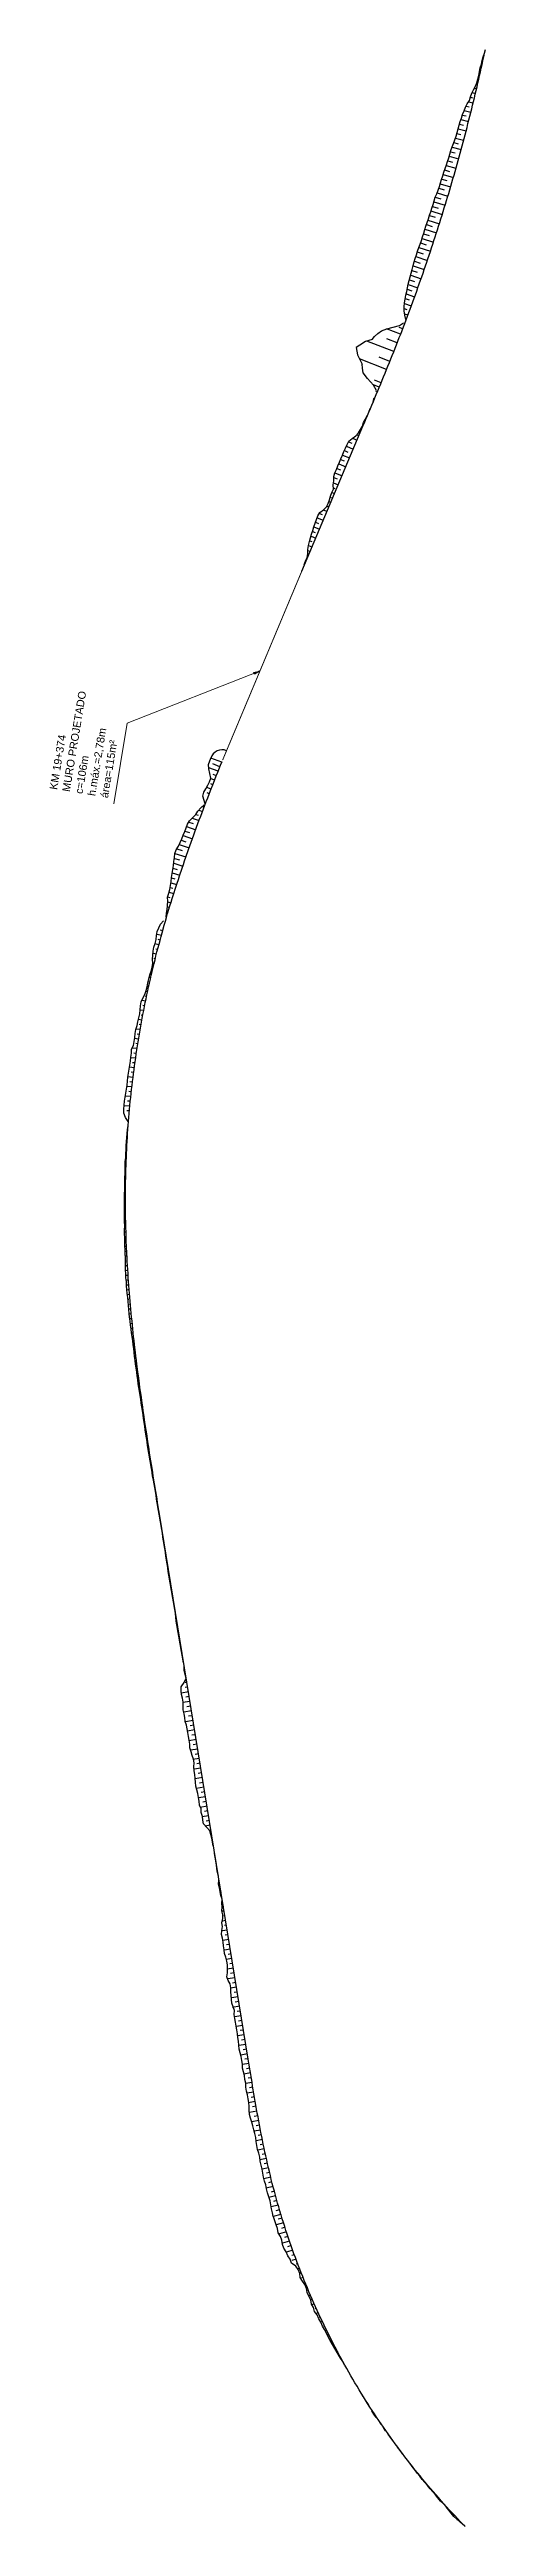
# Model space of a CAD drawing. Header units: metres. Extents: x 288738 to 324331, y 7399322 to 7465117.
# Drawn here: x 320948 to 321173, y 7406352 to 7407635 of the extents above; entities that cross this region are included whole.
import ezdxf

# ---------------------------------------------------------------- set-up
doc = ezdxf.new("R2010")
doc.units = ezdxf.units.M
doc.header["$LTSCALE"] = 10
for name, color, linetype in [('F-HZ-ATERRO-TALUDE', 110, 'Continuous'), ('F-HZ-MUROS', 210, 'Continuous'), ('F-HZ-PIANO-CORTE', 10, 'Continuous'), ('F-HZ-TALUDE', 2, 'Continuous')]:
    doc.layers.add(name, color=color, linetype=linetype)
doc.layers.add('U-HZ-TEXTO-MUROS', color=2, linetype='Continuous', lineweight=0)
doc.styles.add('ARIAL', font='arial.ttf')
doc.styles.add('DIM', font='arial.ttf', dxfattribs={"width": 0.8})
doc.dimstyles.new('U-1_2000', dxfattribs={"dimscale": 2, "dimtxt": 1.5, "dimasz": 0.75, "dimexe": 0.75, "dimexo": 0.75, "dimgap": 0.25, "dimtad": 1, "dimzin": 4, "dimtxsty": 'DIM', "dimblk": 'ARCHTICK', "dimcen": 0.7, "dimdle": 0.75, "dimclrd": 256, "dimclre": 256, "dimclrt": 256, "dimaunit": 1, "dimadec": 3, "dimazin": 2, "dimtfac": 1, "dimtofl": 0, "dimtmove": 0, "dimatfit": 3, "dimldrblk": 'CLOSEDBLANK', "dimfxl": 0, "dimtolj": 1, "dimtzin": 0, "dimlwd": -1, "dimlwe": -1, "dimarcsym": 0})

msp = doc.modelspace()

# ---------------------------------------------------------------- texts
at = {"layer": 'U-HZ-TEXTO-MUROS', "linetype": 'Continuous', "lineweight": -3, "insert": (320978.011, 7407246.844), "char_height": 4, "width": 66.2328, "attachment_point": 7, "rotation": 80.702338, "style": 'ARIAL'}
msp.add_mtext('KM 19+374\\PMURO PROJETADO\\Pc=106m\\Ph.máx.=2,78m\\Párea=115m²', dxfattribs=at)

# ---------------------------------------------------------------- blocks, each defined once
blk = doc.blocks.new('_ArchTick')
at = {"color": 0, "linetype": 'ByBlock', "const_width": 0.15}
blk.add_lwpolyline([(-0.5, -0.5), (0.5, 0.5)], dxfattribs=at)

# ---------------------------------------------------------------- linework, layer by layer
at = {"layer": 'F-HZ-ATERRO-TALUDE', "linetype": 'Continuous', "lineweight": -3}
for p, q in [((321173.08, 7407634.315), (321172.983, 7407634.336)), ((321129.346, 7407487.365), (321122.071, 7407490.127)), ((321130.389, 7407490.091), (321128.516, 7407490.797)), ((321122.093, 7407469.093), (321108.086, 7407474.614)), ((321125.827, 7407478.37), (321111.905, 7407483.758)), ((321123.783, 7407473.264), (321118.195, 7407475.449)), ((321127.598, 7407482.863), (321122.187, 7407484.937)), ((321119.243, 7407462.156), (321115.844, 7407463.512)), ((321118.288, 7407459.845), (321115.237, 7407461.067)), ((321117.327, 7407457.538), (321116.553, 7407457.849)), ((321034.932, 7407260.971), (321030.18, 7407262.801)), ((321033.088, 7407256.323), (321030.951, 7407257.135)), ((321036.792, 7407265.612), (321031.206, 7407267.792)), ((321035.861, 7407263.292), (321032.132, 7407264.738)), ((321034.01, 7407258.647), (321032.338, 7407259.287)), ((321031.262, 7407251.669), (321029.027, 7407252.505)), ((321030.358, 7407249.338), (321029.178, 7407249.776)), ((321032.175, 7407253.996), (321031.084, 7407254.407)), ((321003.027, 7407166.245), (321001.287, 7407166.634)), ((321004.288, 7407171.083), (321002.198, 7407171.572)), ((321003.649, 7407168.666), (321002.648, 7407168.895)), ((321005.591, 7407175.91), (321003.329, 7407176.463)), ((321004.933, 7407173.498), (321003.878, 7407173.75)), ((321006.256, 7407178.32), (321005.024, 7407178.627)), ((321000.065, 7407154.101), (320999.688, 7407154.176)), ((321000.637, 7407156.535), (320999.976, 7407156.669)), ((321001.808, 7407161.395), (321000.854, 7407161.599)), ((321001.21, 7407158.968), (321000.93, 7407159.026)), ((321002.409, 7407163.822), (321001.694, 7407163.979)), ((320997.416, 7407141.885), (320995.699, 7407142.183)), ((320997.917, 7407144.334), (320997.212, 7407144.46)), ((320998.442, 7407146.779), (320997.356, 7407146.978)), ((320998.966, 7407149.223), (320998.584, 7407149.295)), ((320999.515, 7407151.662), (320998.758, 7407151.809)), ((320995.506, 7407132.069), (320993.694, 7407132.348)), ((320995.056, 7407129.61), (320994.099, 7407129.753)), ((320996.437, 7407136.982), (320994.511, 7407137.297)), ((320995.962, 7407134.528), (320995.079, 7407134.668)), ((320996.916, 7407139.436), (320995.903, 7407139.606)), ((320993, 7407117.281), (320990.74, 7407117.562)), ((320993.788, 7407122.218), (320991.611, 7407122.51)), ((320993.387, 7407119.751), (320992.312, 7407119.89)), ((320994.623, 7407127.148), (320992.594, 7407127.44)), ((320994.198, 7407124.685), (320993.122, 7407124.834)), ((320990.928, 7407102.425), (320988.272, 7407102.678)), ((320991.571, 7407107.384), (320989.119, 7407107.641)), ((320992.262, 7407112.336), (320989.826, 7407112.615)), ((320991.245, 7407104.905), (320989.951, 7407105.034)), ((320991.911, 7407109.86), (320990.707, 7407109.993)), ((320992.622, 7407114.81), (320991.386, 7407114.957)), ((320989.787, 7407092.491), (320986.953, 7407092.705)), ((320990.333, 7407097.461), (320987.749, 7407097.681)), ((320989.537, 7407090.003), (320988.074, 7407090.107)), ((320990.058, 7407094.976), (320988.701, 7407095.085)), ((320990.627, 7407099.943), (320989.33, 7407100.06)), ((320989.289, 7407087.516), (320986.297, 7407087.713)), ((320989.064, 7407085.026), (320987.623, 7407085.114)), ((321019.564, 7406784.132), (321016.045, 7406783.542)), ((321017.959, 7406794.002), (321017.641, 7406793.949)), ((321018.761, 7406789.067), (321017.801, 7406788.906)), ((321019.163, 7406786.599), (321017.835, 7406786.377)), ((321019.966, 7406781.664), (321018.216, 7406781.371)), ((321018.36, 7406791.534), (321018.26, 7406791.518)), ((321020.367, 7406779.197), (321016.74, 7406778.589)), ((321021.17, 7406774.262), (321017.132, 7406773.585)), ((321021.973, 7406769.326), (321018.077, 7406768.673)), ((321020.768, 7406776.729), (321018.812, 7406776.401)), ((321021.571, 7406771.794), (321019.576, 7406771.459)), ((321022.775, 7406764.391), (321019.114, 7406763.777)), ((321023.578, 7406759.456), (321019.898, 7406758.839)), ((321022.374, 7406766.859), (321020.501, 7406766.545)), ((321023.177, 7406761.924), (321021.354, 7406761.618)), ((321023.98, 7406756.989), (321022.095, 7406756.673)), ((321024.381, 7406754.521), (321020.691, 7406753.902)), ((321025.184, 7406749.586), (321021.852, 7406749.027)), ((321025.987, 7406744.651), (321022.487, 7406744.064)), ((321024.782, 7406752.053), (321023.065, 7406751.766)), ((321025.585, 7406747.118), (321023.888, 7406746.834)), ((321026.789, 7406739.716), (321022.993, 7406739.079)), ((321027.592, 7406734.78), (321023.701, 7406734.128)), ((321026.388, 7406742.183), (321024.562, 7406741.877)), ((321027.191, 7406737.248), (321025.225, 7406736.919)), ((321027.994, 7406732.313), (321026.16, 7406732.006)), ((321028.395, 7406729.845), (321024.797, 7406729.242)), ((321029.198, 7406724.91), (321025.57, 7406724.302)), ((321030.001, 7406719.975), (321026.751, 7406719.43)), ((321028.796, 7406727.378), (321026.95, 7406727.068)), ((321029.599, 7406722.443), (321027.904, 7406722.158)), ((321030.402, 7406717.508), (321028.798, 7406717.239)), ((321030.803, 7406715.04), (321028.274, 7406714.616)), ((321031.205, 7406712.572), (321030.62, 7406712.474)), ((321031.606, 7406710.105), (321031.214, 7406710.039)), ((321032.008, 7406707.637), (321031.891, 7406707.618)), ((321033.052, 7406700.928), (321033.075, 7406700.932)), ((321033.478, 7406698.464), (321033.499, 7406698.468)), ((321033.861, 7406695.994), (321033.881, 7406695.997)), ((321034.218, 7406693.519), (321034.302, 7406693.533)), ((321034.53, 7406691.036), (321034.617, 7406691.051)), ((321035.62, 7406685.429), (321035.443, 7406685.4)), ((321036.022, 7406682.962), (321035.86, 7406682.934)), ((321036.423, 7406680.494), (321036.101, 7406680.44)), ((321036.824, 7406678.026), (321036.744, 7406678.013)), ((321037.226, 7406675.559), (321036.981, 7406675.518)), ((321038.029, 7406670.624), (321037.141, 7406670.475)), ((321037.627, 7406673.091), (321037.333, 7406673.042)), ((321038.43, 7406668.156), (321037.859, 7406668.06)), ((321039.634, 7406660.754), (321037.14, 7406660.335)), ((321038.831, 7406665.689), (321037.307, 7406665.433)), ((321040.437, 7406655.818), (321037.34, 7406655.299)), ((321039.233, 7406663.221), (321038.213, 7406663.05)), ((321040.036, 7406658.286), (321038.593, 7406658.044)), ((321040.838, 7406653.351), (321039.278, 7406653.089)), ((321041.24, 7406650.883), (321038.154, 7406650.366)), ((321042.043, 7406645.948), (321039.105, 7406645.456)), ((321042.845, 7406641.013), (321039.652, 7406640.478)), ((321041.641, 7406648.416), (321040.147, 7406648.165)), ((321042.444, 7406643.481), (321040.975, 7406643.234)), ((321043.648, 7406636.078), (321039.893, 7406635.448)), ((321044.451, 7406631.143), (321041.35, 7406630.623)), ((321043.247, 7406638.545), (321041.386, 7406638.234)), ((321044.05, 7406633.61), (321042.419, 7406633.337)), ((321044.852, 7406628.675), (321043.203, 7406628.399)), ((321045.254, 7406626.208), (321041.763, 7406625.622)), ((321046.057, 7406621.272), (321042.376, 7406620.655)), ((321046.859, 7406616.337), (321043.453, 7406615.766)), ((321045.655, 7406623.74), (321043.816, 7406623.432)), ((321046.458, 7406618.805), (321044.715, 7406618.513)), ((321047.662, 7406611.402), (321044.21, 7406610.823)), ((321048.465, 7406606.467), (321045.017, 7406605.889)), ((321047.261, 7406613.87), (321045.536, 7406613.581)), ((321048.064, 7406608.935), (321046.359, 7406608.649)), ((321048.866, 7406604), (321047.08, 7406603.7)), ((321049.268, 7406601.532), (321045.651, 7406600.926)), ((321050.071, 7406596.597), (321046.591, 7406596.014)), ((321050.873, 7406591.662), (321047.49, 7406591.094)), ((321049.669, 7406599.064), (321047.883, 7406598.765)), ((321050.472, 7406594.129), (321048.807, 7406593.85)), ((321051.276, 7406589.194), (321049.556, 7406588.906)), ((321051.679, 7406586.727), (321048.26, 7406586.153)), ((321052.492, 7406581.794), (321049.152, 7406581.228)), ((321053.318, 7406576.862), (321049.836, 7406576.266)), ((321052.085, 7406584.26), (321050.418, 7406583.979)), ((321052.903, 7406579.328), (321051.179, 7406579.034)), ((321054.161, 7406571.934), (321050.66, 7406571.324)), ((321055.027, 7406567.009), (321051.151, 7406566.32)), ((321053.737, 7406574.398), (321052.026, 7406574.102)), ((321054.592, 7406569.471), (321052.711, 7406569.14)), ((321055.471, 7406564.549), (321053.588, 7406564.21)), ((321055.921, 7406562.09), (321052.299, 7406561.429)), ((321056.849, 7406557.177), (321053.587, 7406556.565)), ((321057.814, 7406552.271), (321054.575, 7406551.643)), ((321056.382, 7406559.633), (321054.675, 7406559.317)), ((321057.328, 7406554.723), (321055.71, 7406554.415)), ((321058.822, 7406547.374), (321055.433, 7406546.694)), ((321059.879, 7406542.487), (321056.491, 7406541.781)), ((321058.316, 7406549.822), (321056.655, 7406549.494)), ((321059.349, 7406544.93), (321057.653, 7406544.583)), ((321060.433, 7406540.049), (321058.778, 7406539.697)), ((321060.988, 7406537.611), (321057.75, 7406536.909)), ((321062.156, 7406532.75), (321058.595, 7406531.944)), ((321063.387, 7406527.904), (321059.851, 7406527.068)), ((321061.572, 7406535.18), (321059.872, 7406534.804)), ((321062.771, 7406530.326), (321060.993, 7406529.916)), ((321064.031, 7406525.488), (321062.285, 7406525.066)), ((321064.68, 7406523.073), (321061.238, 7406522.223)), ((321066.033, 7406518.26), (321062.4, 7406517.32)), ((321067.441, 7406513.463), (321063.479, 7406512.388)), ((321065.352, 7406520.666), (321063.595, 7406520.221)), ((321066.732, 7406515.86), (321064.838, 7406515.358)), ((321068.761, 7406509.186), (321064.904, 7406508.095)), ((321068.016, 7406511.573), (321066.06, 7406511.032)), ((321070.293, 7406504.427), (321066.68, 7406503.356)), ((321069.516, 7406506.803), (321067.629, 7406506.256)), ((321071.88, 7406499.685), (321068.273, 7406498.567)), ((321071.071, 7406502.051), (321069.338, 7406501.525)), ((321073.528, 7406494.965), (321070.239, 7406493.901)), ((321072.689, 7406497.32), (321070.815, 7406496.726)), ((321074.368, 7406492.61), (321072.976, 7406492.15)), ((321075.234, 7406490.265), (321073.064, 7406489.533)), ((321076.107, 7406487.922), (321075.34, 7406487.658)), ((321077, 7406485.587), (321075.793, 7406485.164)), ((321077.904, 7406483.256), (321077.392, 7406483.073)), ((321078.825, 7406480.932), (321078.005, 7406480.633)), ((321079.76, 7406478.614), (321079.458, 7406478.501)), ((321080.708, 7406476.301), (321080.108, 7406476.073)), ((321081.674, 7406473.995), (321081.243, 7406473.828)), ((321082.65, 7406471.693), (321081.576, 7406471.271)), ((321083.647, 7406469.4), (321083.056, 7406469.164)), ((321084.65, 7406467.11), (321083.397, 7406466.599)), ((321085.677, 7406464.831), (321085.077, 7406464.582)), ((321086.707, 7406462.553), (321085.569, 7406462.072)), ((321087.764, 7406460.288), (321087.267, 7406460.074)), ((321088.822, 7406458.023), (321087.969, 7406457.65)), ((321089.909, 7406455.772), (321089.505, 7406455.592)), ((321090.997, 7406453.521), (321090.229, 7406453.173)), ((321092.111, 7406451.283), (321091.758, 7406451.12)), ((321093.229, 7406449.046), (321092.59, 7406448.748)), ((321094.369, 7406446.822), (321094.155, 7406446.72)), ((321095.517, 7406444.601), (321095.346, 7406444.518)), ((321096.683, 7406442.39), (321096.62, 7406442.359)), ((321097.861, 7406440.184), (321097.656, 7406440.082)), ((321099.053, 7406437.987), (321098.947, 7406437.933)), ((321100.26, 7406435.797), (321100.107, 7406435.719)), ((321106.147, 7406425.481), (321106.174, 7406425.497)), ((321106.494, 7406424.963), (321106.491, 7406424.962)), ((321107.787, 7406422.824), (321107.775, 7406422.817))]:
    msp.add_line(p, q, dxfattribs=at)
at = {"layer": 'F-HZ-MUROS', "lineweight": -3, "const_width": 0.5}
msp.add_lwpolyline([(321037.236, 7407266.715), (321078.183, 7407364.559)], dxfattribs=at)
at = {"layer": 'F-HZ-PIANO-CORTE'}
for p, q in [((321171.572, 7407629.157), (321171.758, 7407629.115)), ((321172.243, 7407631.568), (321172.478, 7407631.516)), ((321168.531, 7407617.037), (321169.187, 7407616.882)), ((321169.313, 7407619.42), (321169.532, 7407619.368)), ((321169.895, 7407621.85), (321170.309, 7407621.754)), ((321170.358, 7407624.307), (321170.609, 7407624.25)), ((321170.958, 7407626.734), (321171.406, 7407626.632)), ((321162.195, 7407603.179), (321165.672, 7407602.299)), ((321163.193, 7407605.497), (321164.733, 7407605.112)), ((321164.467, 7407607.749), (321166.868, 7407607.154)), ((321165.473, 7407610.07), (321166.465, 7407609.827)), ((321166.267, 7407612.445), (321168.04, 7407612.015)), ((321167.492, 7407614.717), (321168.054, 7407614.582)), ((321158.427, 7407591.295), (321160.499, 7407590.743)), ((321159.161, 7407593.676), (321163.204, 7407592.609)), ((321159.808, 7407596.079), (321161.819, 7407595.554)), ((321160.508, 7407598.47), (321164.45, 7407597.451)), ((321161.248, 7407600.85), (321163.156, 7407600.362)), ((321153.734, 7407577.103), (321156.19, 7407576.408)), ((321154.493, 7407579.473), (321159.315, 7407578.122)), ((321155.167, 7407581.867), (321157.573, 7407581.2)), ((321155.977, 7407584.224), (321160.636, 7407582.944)), ((321156.838, 7407586.568), (321159.062, 7407585.963)), ((321157.645, 7407588.928), (321161.932, 7407587.773)), ((321149.831, 7407565.291), (321155.205, 7407563.696)), ((321150.579, 7407567.662), (321153.242, 7407566.879)), ((321151.324, 7407570.034), (321156.599, 7407568.498)), ((321152.078, 7407572.404), (321154.683, 7407571.653)), ((321152.901, 7407574.754), (321157.97, 7407573.306)), ((321145.788, 7407553.533), (321148.699, 7407552.628)), ((321146.547, 7407555.898), (321152.341, 7407554.115)), ((321147.224, 7407558.29), (321150.145, 7407557.398)), ((321148.288, 7407560.563), (321153.785, 7407558.902)), ((321149.101, 7407562.914), (321151.8, 7407562.106)), ((321141.209, 7407539.347), (321144.152, 7407538.383)), ((321141.939, 7407541.721), (321147.862, 7407539.799)), ((321142.64, 7407544.106), (321145.632, 7407543.143)), ((321143.432, 7407546.46), (321149.379, 7407544.564)), ((321144.255, 7407548.806), (321147.192, 7407547.877)), ((321145.018, 7407551.17), (321150.872, 7407549.335)), ((321137.171, 7407527.599), (321143.163, 7407525.555)), ((321137.973, 7407529.951), (321140.967, 7407528.937)), ((321138.818, 7407532.288), (321144.754, 7407530.295)), ((321139.665, 7407534.624), (321142.602, 7407533.646)), ((321140.461, 7407536.977), (321146.32, 7407535.043)), ((321133.284, 7407513.153), (321138.246, 7407511.384)), ((321133.88, 7407515.582), (321136.48, 7407514.661)), ((321134.533, 7407517.99), (321139.909, 7407516.099)), ((321135.188, 7407520.395), (321137.96, 7407519.427)), ((321135.767, 7407522.826), (321141.548, 7407520.822)), ((321136.423, 7407525.229), (321139.391, 7407524.208)), ((321131.167, 7407500.67), (321132.574, 7407500.152)), ((321131.293, 7407503.28), (321134.846, 7407501.979)), ((321131.665, 7407505.797), (321133.685, 7407505.062)), ((321132.212, 7407508.248), (321136.558, 7407506.677)), ((321132.74, 7407510.704), (321135.072, 7407509.867)), ((321131.351, 7407497.942), (321133.111, 7407497.29)), ((321131.912, 7407495.069), (321132.073, 7407495.009)), ((321108.164, 7407437.272), (321108.719, 7407437.042)), ((321109.431, 7407439.453), (321109.56, 7407439.399)), ((321110.28, 7407441.806), (321110.661, 7407441.65)), ((321111.483, 7407444.014), (321111.557, 7407443.984)), ((321099.23, 7407424.754), (321102.896, 7407423.219)), ((321100.246, 7407427.036), (321102.056, 7407426.279)), ((321101.275, 7407429.312), (321104.837, 7407427.827)), ((321102.421, 7407431.54), (321104.114, 7407430.835)), ((321104.446, 7407433.403), (321106.778, 7407432.434)), ((321106.664, 7407435.187), (321107.207, 7407434.963)), ((321094.627, 7407410.429), (321097.072, 7407409.396)), ((321094.802, 7407413.067), (321096.422, 7407412.383)), ((321095.348, 7407415.548), (321099.013, 7407414.003)), ((321096.348, 7407417.837), (321098.166, 7407417.072)), ((321097.296, 7407420.148), (321100.954, 7407418.611)), ((321098.218, 7407422.47), (321100.071, 7407421.693)), ((321091.193, 7407398.312), (321091.706, 7407398.094)), ((321092.177, 7407400.609), (321093.189, 7407400.18)), ((321092.918, 7407403.01), (321093.539, 7407402.747)), ((321093.795, 7407405.353), (321095.13, 7407404.788)), ((321094.573, 7407407.738), (321095.337, 7407407.415)), ((321083.707, 7407385.196), (321085.051, 7407384.625)), ((321084.482, 7407387.583), (321087.365, 7407386.357)), ((321085.301, 7407389.951), (321086.818, 7407389.306)), ((321086.19, 7407392.29), (321089.306, 7407390.965)), ((321087.338, 7407394.518), (321088.807, 7407393.893)), ((321089.483, 7407396.322), (321091.248, 7407395.572)), ((321081.216, 7407372.672), (321081.541, 7407372.534)), ((321081.408, 7407375.307), (321081.96, 7407375.072)), ((321081.599, 7407377.943), (321083.483, 7407377.141)), ((321082.283, 7407380.368), (321083.368, 7407379.907)), ((321082.99, 7407382.784), (321085.424, 7407381.749)), ((321080.394, 7407370.305), (321080.482, 7407370.267)), ((321018.655, 7407232.315), (321023.325, 7407230.706)), ((321019.698, 7407234.616), (321021.943, 7407233.834)), ((321021.558, 7407236.627), (321025.055, 7407235.397)), ((321023.449, 7407238.62), (321024.69, 7407238.179)), ((321024.872, 7407240.774), (321026.811, 7407240.079)), ((321026.846, 7407242.724), (321027.271, 7407242.57)), ((321012.616, 7407218.402), (321018.288, 7407216.577)), ((321013.541, 7407220.752), (321016.327, 7407219.845)), ((321014.8, 7407222.991), (321019.941, 7407221.296)), ((321015.84, 7407225.299), (321018.309, 7407224.475)), ((321016.826, 7407227.622), (321021.618, 7407226.007)), ((321017.782, 7407229.955), (321020.126, 7407229.156)), ((321010.873, 7407205.762), (321012.586, 7407205.246)), ((321011.192, 7407208.292), (321015.078, 7407207.106)), ((321011.573, 7407210.807), (321013.723, 7407210.142)), ((321011.951, 7407213.326), (321016.67, 7407211.846)), ((321012.325, 7407215.849), (321014.901, 7407215.031)), ((321008.735, 7407195.919), (321009.995, 7407195.562)), ((321008.835, 7407193.285), (321010.515, 7407192.818)), ((321009.519, 7407198.306), (321012, 7407197.592)), ((321010.151, 7407200.736), (321011.455, 7407200.355)), ((321010.536, 7407203.24), (321013.524, 7407202.354)), ((321008.033, 7407185.721), (321008.194, 7407185.678)), ((321008.436, 7407188.202), (321009.066, 7407188.032)), ((321008.758, 7407190.708), (321009.272, 7407190.567)), ((320988.345, 7407077.461), (320988.389, 7407077.459)), ((320987.315, 7407064.989), (320987.646, 7407064.982)), ((320987.389, 7407067.489), (320987.585, 7407067.484)), ((320987.663, 7407069.982), (320987.925, 7407069.974)), ((320987.863, 7407072.477), (320987.972, 7407072.473)), ((320988.028, 7407074.973), (320988.251, 7407074.963)), ((320986.82, 7407052.491), (320986.992, 7407052.491)), ((320986.85, 7407054.992), (320987.237, 7407054.99)), ((320986.874, 7407057.493), (320987.098, 7407057.491)), ((320987.026, 7407059.992), (320987.418, 7407059.987)), ((320987.234, 7407062.49), (320987.38, 7407062.487)), ((320986.527, 7407042.484), (320986.763, 7407042.488)), ((320986.544, 7407039.982), (320986.987, 7407039.993)), ((320986.628, 7407044.987), (320987.022, 7407044.993)), ((320986.687, 7407047.489), (320986.872, 7407047.491)), ((320986.734, 7407049.99), (320987.105, 7407049.992)), ((320986.492, 7407034.976), (320987.007, 7407034.993)), ((320986.5, 7407032.473), (320986.765, 7407032.483)), ((320986.513, 7407037.479), (320986.751, 7407037.486)), ((320986.538, 7407029.971), (320987.069, 7407029.994)), ((320986.57, 7407027.469), (320986.843, 7407027.481)), ((320986.549, 7407022.458), (320986.898, 7407022.477)), ((320986.591, 7407019.954), (320987.331, 7407019.997)), ((320986.595, 7407024.966), (320987.177, 7407024.995)), ((320986.614, 7407017.449), (320987.019, 7407017.474)), ((320986.674, 7407014.945), (320987.527, 7407015.001)), ((320986.827, 7407012.447), (320987.235, 7407012.475)), ((320986.946, 7407009.947), (320987.767, 7407010.007)), ((320986.966, 7407007.439), (320987.435, 7407007.475)), ((320987.032, 7407004.933), (320988.046, 7407005.015)), ((320987.1, 7407002.427), (320987.651, 7407002.473)), ((320987.165, 7406999.92), (320988.366, 7407000.025)), ((320987.398, 7406997.427), (320987.97, 7406997.479)), ((320987.554, 7406994.928), (320988.722, 7406995.038)), ((320987.734, 7406992.43), (320988.325, 7406992.488)), ((320988.006, 7406989.942), (320989.115, 7406990.053)), ((320988.272, 7406987.453), (320988.799, 7406987.507)), ((320988.521, 7406984.963), (320989.543, 7406985.071)), ((320988.728, 7406982.468), (320989.249, 7406982.525)), ((320988.928, 7406979.972), (320990.002, 7406980.093)), ((320989.232, 7406977.488), (320989.739, 7406977.546)), ((320989.536, 7406975.004), (320990.494, 7406975.117)), ((320989.841, 7406972.52), (320990.297, 7406972.575)), ((320990.188, 7406970.042), (320991.015, 7406970.144)), ((320990.522, 7406967.563), (320990.905, 7406967.611)), ((320990.868, 7406965.085), (320991.566, 7406965.174)), ((320991.189, 7406962.604), (320991.521, 7406962.648)), ((320991.429, 7406960.113), (320992.143, 7406960.208)), ((320991.699, 7406957.625), (320992.07, 7406957.676)), ((320992.052, 7406955.149), (320992.745, 7406955.244)), ((320992.393, 7406952.671), (320992.724, 7406952.717)), ((320992.779, 7406950.2), (320993.372, 7406950.284)), ((320993.115, 7406947.721), (320993.404, 7406947.763)), ((320993.422, 7406945.239), (320994.02, 7406945.326)), ((320993.778, 7406942.764), (320994.065, 7406942.806)), ((320994.162, 7406940.292), (320994.69, 7406940.371)), ((320994.581, 7406937.827), (320994.806, 7406937.861)), ((320994.983, 7406935.359), (320995.378, 7406935.419)), ((320995.289, 7406932.876), (320995.509, 7406932.91)), ((320995.65, 7406930.401), (320996.085, 7406930.469)), ((320996.035, 7406927.931), (320996.239, 7406927.963)), ((320996.434, 7406925.462), (320996.808, 7406925.521)), ((320996.791, 7406922.987), (320996.983, 7406923.018)), ((320997.136, 7406920.511), (320997.545, 7406920.576)), ((320997.495, 7406918.036), (320997.707, 7406918.07)), ((320997.865, 7406915.563), (320998.296, 7406915.633)), ((320998.252, 7406913.093), (320998.464, 7406913.127)), ((320998.638, 7406910.622), (320999.058, 7406910.691)), ((320998.989, 7406908.146), (320999.216, 7406908.184)), ((320999.37, 7406905.675), (320999.831, 7406905.751)), ((320999.828, 7406903.217), (321000.024, 7406903.249)), ((321000.261, 7406900.754), (321000.613, 7406900.813)), ((321000.655, 7406898.285), (321000.831, 7406898.315)), ((321001.059, 7406895.818), (321001.401, 7406895.875)), ((321001.532, 7406893.362), (321001.665, 7406893.385)), ((321001.976, 7406890.902), (321002.196, 7406890.939)), ((321002.398, 7406888.438), (321002.496, 7406888.454)), ((321002.797, 7406885.97), (321002.994, 7406886.003)), ((321003.212, 7406883.505), (321003.304, 7406883.52)), ((321003.616, 7406881.037), (321003.796, 7406881.068)), ((321004.035, 7406878.573), (321004.116, 7406878.586)), ((321004.448, 7406876.107), (321004.598, 7406876.133)), ((321004.905, 7406873.649), (321004.953, 7406873.657)), ((321005.271, 7406871.176), (321005.401, 7406871.197)), ((321005.689, 7406868.711), (321005.746, 7406868.72)), ((321006.093, 7406866.244), (321006.204, 7406866.262)), ((321006.481, 7406863.774), (321006.543, 7406863.784)), ((321006.834, 7406861.298), (321007.007, 7406861.327)), ((321007.207, 7406858.826), (321007.307, 7406858.843)), ((321007.628, 7406856.362), (321007.81, 7406856.392)), ((321007.942, 7406853.879), (321008.077, 7406853.902)), ((321008.347, 7406851.412), (321008.612, 7406851.457)), ((321008.771, 7406848.949), (321008.892, 7406848.969)), ((321009.163, 7406846.479), (321009.415, 7406846.522)), ((321009.56, 7406844.011), (321009.688, 7406844.033)), ((321010.023, 7406841.554), (321010.218, 7406841.587)), ((321010.451, 7406839.091), (321010.535, 7406839.105)), ((321010.803, 7406836.615), (321011.021, 7406836.651)), ((321011.205, 7406834.147), (321011.314, 7406834.166)), ((321011.632, 7406831.684), (321011.824, 7406831.716)), ((321012.089, 7406829.226), (321012.157, 7406829.237)), ((321012.511, 7406826.762), (321012.626, 7406826.781)), ((321012.901, 7406824.292), (321012.965, 7406824.303)), ((321013.208, 7406821.809), (321013.429, 7406821.846)), ((321013.522, 7406819.327), (321013.676, 7406819.353)), ((321013.915, 7406816.858), (321014.232, 7406816.911)), ((321014.331, 7406814.393), (321014.482, 7406814.418)), ((321014.736, 7406811.926), (321015.035, 7406811.976)), ((321015.184, 7406809.466), (321015.31, 7406809.487)), ((321015.596, 7406807), (321015.838, 7406807.041)), ((321016.058, 7406804.543), (321016.148, 7406804.558)), ((321016.48, 7406802.079), (321016.64, 7406802.106)), ((321016.907, 7406799.615), (321016.974, 7406799.627)), ((321111.323, 7406416.926), (321111.395, 7406416.968)), ((321112.69, 7406414.83), (321112.712, 7406414.844)), ((321118.205, 7406406.487), (321118.214, 7406406.492)), ((321123.854, 7406398.236), (321123.888, 7406398.259)), ((321128.306, 7406392.197), (321128.332, 7406392.215)), ((321129.796, 7406390.19), (321129.812, 7406390.2)), ((321134.37, 7406384.244), (321134.388, 7406384.258)), ((321135.863, 7406382.241), (321135.899, 7406382.267)), ((321137.377, 7406380.252), (321137.492, 7406380.338)), ((321138.909, 7406378.276), (321138.985, 7406378.334)), ((321140.471, 7406376.324), (321140.644, 7406376.457)), ((321142.08, 7406374.408), (321142.16, 7406374.47)), ((321143.645, 7406372.458), (321143.847, 7406372.617)), ((321145.294, 7406370.575), (321145.38, 7406370.643)), ((321146.922, 7406368.676), (321147.097, 7406368.817)), ((321148.517, 7406366.751), (321148.628, 7406366.842)), ((321150.153, 7406364.859), (321150.394, 7406365.059)), ((321151.93, 7406363.085), (321151.996, 7406363.14)), ((321153.541, 7406361.174), (321153.74, 7406361.343)), ((321155.107, 7406359.223), (321155.269, 7406359.362)), ((321156.704, 7406357.297), (321157.132, 7406357.669)), ((321158.486, 7406355.532), (321158.666, 7406355.69)), ((321160.36, 7406353.851), (321160.57, 7406354.039))]:
    msp.add_line(p, q, dxfattribs=at)
at = {"layer": 'F-HZ-TALUDE', "linetype": 'Continuous', "lineweight": -3}
for p, q in [((321112.839, 7407447.012), (321113.59, 7407448.852)), ((321115.165, 7407452.501), (321115.639, 7407454.452)), ((321106.78, 7406424.457), (321105.67, 7406426.252)), ((321119.198, 7406404.889), (321118.087, 7406406.677)), ((321121.575, 7406401.414), (321120.419, 7406403.172))]:
    msp.add_line(p, q, dxfattribs=at)
at = {"layer": 'F-HZ-TALUDE', "linetype": 'Continuous', "lineweight": 30}
for points in [[(321117.512, 7407457.979), (321118.274, 7407459.813), (321119.034, 7407461.647), (321119.792, 7407463.481), (321120.548, 7407465.316), (321121.301, 7407467.152), (321122.051, 7407468.989), (321122.798, 7407470.826), (321123.542, 7407472.665), (321124.283, 7407474.504), (321125.021, 7407476.345), (321125.754, 7407478.186), (321126.484, 7407480.029), (321127.21, 7407481.873), (321127.932, 7407483.718), (321128.65, 7407485.564), (321129.364, 7407487.411), (321130.075, 7407489.26), (321130.781, 7407491.109), (321131.484, 7407492.96), (321132.183, 7407494.812), (321132.877, 7407496.665), (321133.568, 7407498.519), (321134.255, 7407500.374), (321134.939, 7407502.23), (321135.618, 7407504.087), (321136.293, 7407505.945), (321136.965, 7407507.804), (321137.633, 7407509.665), (321138.297, 7407511.526), (321138.956, 7407513.389), (321139.612, 7407515.252), (321140.265, 7407517.116), (321140.913, 7407518.982), (321141.557, 7407520.848), (321142.198, 7407522.715), (321142.834, 7407524.584), (321143.467, 7407526.453), (321144.096, 7407528.323), (321144.721, 7407530.194), (321145.342, 7407532.066), (321145.959, 7407533.939), (321146.572, 7407535.814), (321147.181, 7407537.689), (321147.787, 7407539.566), (321148.389, 7407541.444), (321148.987, 7407543.323), (321149.581, 7407545.203), (321150.172, 7407547.084), (321150.758, 7407548.967), (321151.341, 7407550.851), (321151.92, 7407552.736), (321152.496, 7407554.622), (321153.067, 7407556.509), (321153.635, 7407558.398), (321154.198, 7407560.287), (321154.758, 7407562.178), (321155.314, 7407564.07), (321155.867, 7407565.963), (321156.415, 7407567.857), (321156.96, 7407569.752), (321157.5, 7407571.648), (321158.037, 7407573.545), (321158.57, 7407575.443), (321159.1, 7407577.343), (321159.625, 7407579.243), (321160.147, 7407581.145), (321160.664, 7407583.047), (321161.178, 7407584.951), (321161.688, 7407586.855), (321162.194, 7407588.761), (321162.697, 7407590.668), (321163.195, 7407592.575), (321163.69, 7407594.484), (321164.18, 7407596.393), (321164.667, 7407598.304), (321165.15, 7407600.215), (321165.629, 7407602.128), (321166.104, 7407604.041), (321166.576, 7407605.956), (321167.043, 7407607.871), (321167.507, 7407609.787), (321167.966, 7407611.704), (321168.422, 7407613.622), (321168.874, 7407615.541), (321169.322, 7407617.461), (321169.767, 7407619.382), (321170.207, 7407621.304), (321170.643, 7407623.226), (321171.076, 7407625.15), (321171.504, 7407627.074), (321171.929, 7407628.999), (321172.35, 7407630.925), (321172.767, 7407632.851), (321173.18, 7407634.779)], [(321131.948, 7407494.899), (321131.457, 7407497.192), (321131.145, 7407499.414), (321131.182, 7407501.504), (321131.31, 7407503.557), (321131.609, 7407505.546), (321132.042, 7407507.485), (321132.473, 7407509.423), (321132.878, 7407511.369), (321133.317, 7407513.301), (321133.781, 7407515.223), (321134.307, 7407517.123), (321134.804, 7407519.031), (321135.338, 7407520.925), (321135.773, 7407522.852), (321136.277, 7407524.755), (321136.856, 7407526.63), (321137.463, 7407528.496), (321138.111, 7407530.346), (321138.782, 7407532.189), (321139.452, 7407534.032), (321140.114, 7407535.877), (321140.704, 7407537.746), (321141.294, 7407539.614), (321141.871, 7407541.487), (321142.419, 7407543.369), (321142.982, 7407545.247), (321143.664, 7407547.086), (321144.301, 7407548.94), (321144.903, 7407550.804), (321145.491, 7407552.674), (321146.131, 7407554.527), (321146.7, 7407556.402), (321147.224, 7407558.291), (321148.104, 7407560.073), (321148.795, 7407561.912), (321149.368, 7407563.787), (321149.944, 7407565.661), (321150.537, 7407567.53), (321151.129, 7407569.4), (321151.706, 7407571.274), (321152.319, 7407573.138), (321152.985, 7407574.987), (321153.646, 7407576.839), (321154.266, 7407578.702), (321154.818, 7407580.584), (321155.333, 7407582.477), (321156.013, 7407584.325), (321156.706, 7407586.17), (321157.324, 7407588.035), (321157.99, 7407589.889), (321158.574, 7407591.765), (321159.152, 7407593.642), (321159.658, 7407595.539), (321160.185, 7407597.431), (321160.768, 7407599.308), (321161.353, 7407601.185), (321162.128, 7407603.015), (321162.871, 7407604.853), (321163.771, 7407606.654), (321164.884, 7407608.404), (321165.543, 7407610.268), (321166.109, 7407612.155), (321167.087, 7407613.944), (321168.029, 7407615.743), (321168.748, 7407617.597), (321169.333, 7407619.484), (321169.812, 7407621.395), (321170.167, 7407623.336), (321170.547, 7407625.27), (321171.081, 7407627.169), (321171.553, 7407629.083), (321172.03, 7407630.996), (321172.723, 7407632.861)], [(321114.544, 7407484.634), (321115.881, 7407486.226), (321117.504, 7407487.708), (321119.359, 7407489.105), (321122.125, 7407490.159), (321125.551, 7407490.969), (321128.665, 7407491.906), (321130.903, 7407493.177)], [(321116.897, 7407458.226), (321115.277, 7407461.013), (321112.256, 7407464.353), (321109.978, 7407467.388), (321109.58, 7407469.669), (321109.437, 7407471.845)], [(321112.907, 7407446.984), (321113.677, 7407448.816), (321114.447, 7407450.648), (321115.215, 7407452.481), (321115.982, 7407454.313), (321116.748, 7407456.146), (321117.512, 7407457.979)], [(321078.182, 7407364.559), (321109.82, 7407439.654), (321110.592, 7407441.487), (321111.364, 7407443.319), (321112.136, 7407445.152), (321112.907, 7407446.984)], [(321079.495, 7407367.97), (321080.187, 7407369.85), (321081.017, 7407371.67), (321081.416, 7407373.674), (321081.405, 7407375.852), (321081.599, 7407377.943), (321082.127, 7407379.891), (321082.752, 7407381.799), (321083.228, 7407383.77), (321083.867, 7407385.672), (321084.482, 7407387.583), (321085.118, 7407389.485), (321085.848, 7407391.347), (321086.53, 7407393.228), (321087.604, 7407394.943), (321089.477, 7407396.317), (321090.975, 7407397.851), (321091.829, 7407399.658), (321092.516, 7407401.535), (321093.045, 7407403.479), (321093.786, 7407405.333), (321094.607, 7407407.152), (321094.478, 7407409.372), (321094.766, 7407411.415), (321094.812, 7407413.56), (321095.329, 7407415.504), (321096.128, 7407417.33), (321096.92, 7407419.157), (321097.627, 7407421.02), (321098.378, 7407422.864), (321099.196, 7407424.679), (321100.006, 7407426.497), (321100.816, 7407428.315), (321101.649, 7407430.123), (321102.606, 7407431.879), (321104.327, 7407433.317), (321106.233, 7407434.679), (321107.586, 7407436.272), (321108.591, 7407438.009), (321109.6, 7407439.744), (321110.193, 7407441.651), (321111.174, 7407443.397), (321112.068, 7407445.18)], [(321028.272, 7407244.15), (321027.048, 7407248.097), (321027.607, 7407250.063), (321028.607, 7407251.865), (321029.578, 7407253.675), (321030.428, 7407255.529), (321031.083, 7407257.456), (321030.664, 7407259.792), (321030.08, 7407262.196), (321029.88, 7407264.457), (321031.206, 7407267.792)], [(321029.523, 7407247.186), (321030.256, 7407249.081), (321030.99, 7407250.976), (321032.47, 7407254.757), (321033.215, 7407256.645), (321033.962, 7407258.531), (321034.709, 7407260.417), (321036.215, 7407264.18), (321036.971, 7407266.059)], [(321093.512, 7406448.48), (321092.559, 7406450.367), (321091.616, 7406452.259), (321090.684, 7406454.157), (321089.761, 7406456.06), (321088.848, 7406457.968), (321087.945, 7406459.881), (321087.053, 7406461.799), (321086.17, 7406463.723), (321085.298, 7406465.651), (321084.436, 7406467.585), (321083.584, 7406469.523), (321082.742, 7406471.466), (321081.911, 7406473.414), (321081.09, 7406475.367), (321080.28, 7406477.324), (321079.48, 7406479.286), (321078.69, 7406481.253), (321077.91, 7406483.224), (321077.142, 7406485.199), (321076.383, 7406487.179), (321075.635, 7406489.164), (321074.898, 7406491.152), (321074.171, 7406493.145), (321073.455, 7406495.142), (321072.75, 7406497.143), (321072.055, 7406499.148), (321071.371, 7406501.157), (321070.698, 7406503.171), (321070.035, 7406505.188), (321069.383, 7406507.208), (321068.742, 7406509.233), (321068.111, 7406511.261), (321067.493, 7406513.291), (321067.441, 7406513.463), (321066.885, 7406515.322), (321066.29, 7406517.353), (321065.706, 7406519.384), (321065.134, 7406521.416), (321064.573, 7406523.448), (321064.024, 7406525.48), (321063.487, 7406527.512), (321062.961, 7406529.545), (321062.447, 7406531.576), (321061.944, 7406533.608), (321061.454, 7406535.64), (321060.974, 7406537.67), (321060.504, 7406539.701), (321060.045, 7406541.73), (321059.596, 7406543.758), (321059.157, 7406545.786), (321058.727, 7406547.812), (321058.306, 7406549.836), (321057.894, 7406551.86), (321057.49, 7406553.881), (321057.093, 7406555.901), (321056.703, 7406557.919), (321056.321, 7406559.936), (321055.945, 7406561.95), (321055.575, 7406563.962), (321055.211, 7406565.972), (321054.852, 7406567.979), (321054.499, 7406569.985), (321054.15, 7406571.987), (321053.805, 7406573.988), (321053.465, 7406575.986), (321053.128, 7406577.981), (321052.794, 7406579.973), (321052.463, 7406581.963), (321052.135, 7406583.95), (321051.809, 7406585.934), (321051.484, 7406587.915), (321051.162, 7406589.893), (321050.84, 7406591.868), (321050.519, 7406593.842), (321004.598, 7406876.135), (321004.277, 7406878.109), (321003.635, 7406882.057), (321003.314, 7406884.031), (321002.994, 7406886.005), (321002.674, 7406887.98), (321002.035, 7406891.932), (321001.717, 7406893.911), (321001.399, 7406895.89), (321001.081, 7406897.871), (321000.45, 7406901.836), (321000.135, 7406903.82), (320999.509, 7406907.794), (320999.2, 7406909.782), (320998.89, 7406911.772), (320998.582, 7406913.763), (320997.971, 7406917.75), (320997.67, 7406919.746), (320997.37, 7406921.743), (320997.07, 7406923.741), (320996.48, 7406927.742), (320996.189, 7406929.745), (320995.9, 7406931.749), (320995.612, 7406933.755), (320995.048, 7406937.771), (320994.77, 7406939.781), (320994.496, 7406941.793), (320994.221, 7406943.806), (320993.688, 7406947.837), (320993.426, 7406949.855), (320992.911, 7406953.895), (320992.663, 7406955.918), (320992.415, 7406957.942), (320992.171, 7406959.967), (320991.696, 7406964.023), (320991.467, 7406966.053), (320991.241, 7406968.085), (320991.018, 7406970.118), (320990.588, 7406974.189), (320990.383, 7406976.227), (320990.18, 7406978.266), (320989.981, 7406980.307), (320989.602, 7406984.393), (320989.423, 7406986.439), (320989.247, 7406988.485), (320989.074, 7406990.533), (320988.752, 7406994.634), (320988.601, 7406996.687), (320988.455, 7406998.741), (320988.312, 7407000.795), (320988.052, 7407004.91), (320987.933, 7407006.969), (320987.82, 7407009.03), (320987.708, 7407011.091), (320987.517, 7407015.218), (320987.432, 7407017.283), (320987.355, 7407019.35), (320987.278, 7407021.417), (320987.161, 7407025.555), (320987.113, 7407027.626), (320987.074, 7407029.697), (320987.036, 7407031.769), (320986.999, 7407035.917), (320986.987, 7407037.991), (320986.987, 7407040.067), (320986.996, 7407042.143), (320987.013, 7407044.22), (320987.038, 7407046.297), (320987.072, 7407048.375), (320987.115, 7407050.455), (320987.166, 7407052.536), (320987.225, 7407054.617), (320987.293, 7407056.697), (320987.369, 7407058.776), (320987.453, 7407060.855), (320987.546, 7407062.934), (320987.648, 7407065.011), (320987.757, 7407067.088), (320987.876, 7407069.165), (320988.002, 7407071.24), (320988.137, 7407073.315), (320988.281, 7407075.389), (320988.432, 7407077.462), (320988.592, 7407079.535), (320988.761, 7407081.606), (320988.938, 7407083.677), (320989.123, 7407085.746), (320989.316, 7407087.815), (320989.518, 7407089.883), (320989.728, 7407091.949), (320989.947, 7407094.014), (320990.174, 7407096.079), (320990.409, 7407098.142), (320990.652, 7407100.204), (320990.904, 7407102.264), (320991.164, 7407104.323), (320991.433, 7407106.382), (320991.709, 7407108.438), (320991.994, 7407110.494), (320992.288, 7407112.547), (320992.589, 7407114.6), (320992.899, 7407116.651), (320993.217, 7407118.7), (320993.543, 7407120.748), (320993.877, 7407122.795), (320994.22, 7407124.84), (320994.571, 7407126.883), (320994.93, 7407128.924), (320995.297, 7407130.964), (320995.673, 7407133.002), (320996.056, 7407135.038), (320996.448, 7407137.073), (320996.848, 7407139.105), (320997.256, 7407141.136), (320997.672, 7407143.165), (320998.097, 7407145.192), (320998.529, 7407147.217), (320998.97, 7407149.239), (320999.419, 7407151.26), (320999.875, 7407153.279), (321000.34, 7407155.296), (321000.813, 7407157.311), (321001.294, 7407159.323), (321001.783, 7407161.333), (321002.286, 7407163.34), (321002.79, 7407165.346), (321003.3, 7407167.35), (321004.349, 7407171.35), (321004.887, 7407173.346), (321005.43, 7407175.341), (321005.978, 7407177.334), (321007.098, 7407181.307), (321007.671, 7407183.288), (321008.248, 7407185.267), (321008.828, 7407187.244), (321010.015, 7407191.187), (321010.618, 7407193.154), (321011.227, 7407195.118), (321011.838, 7407197.081), (321013.085, 7407200.996), (321013.717, 7407202.95), (321014.354, 7407204.9), (321014.993, 7407206.85), (321016.294, 7407210.738), (321016.952, 7407212.678), (321017.615, 7407214.615), (321018.279, 7407216.552), (321019.629, 7407220.413), (321020.31, 7407222.341), (321021.683, 7407226.189), (321022.38, 7407228.108), (321023.077, 7407230.027), (321023.778, 7407231.942), (321025.192, 7407235.767), (321025.907, 7407237.675), (321026.623, 7407239.581), (321027.342, 7407241.486), (321028.792, 7407245.288), (321029.523, 7407247.186)], [(321007.972, 7407185.339), (321008.296, 7407187.386), (321008.647, 7407189.426), (321008.828, 7407191.513), (321008.837, 7407193.651), (321008.706, 7407195.831), (321009.351, 7407197.794), (321009.995, 7407199.755), (321010.322, 7407201.808), (321010.63, 7407203.868), (321010.896, 7407205.942), (321011.15, 7407208.02), (321011.465, 7407210.082), (321011.774, 7407212.146), (321012.084, 7407214.211), (321012.389, 7407216.279), (321012.607, 7407218.376), (321013.271, 7407220.329), (321014.417, 7407222.124), (321015.253, 7407224.016), (321016.114, 7407225.898), (321016.901, 7407227.803), (321017.686, 7407229.707), (321018.425, 7407231.625), (321019.075, 7407233.572), (321020.147, 7407235.37), (321021.895, 7407236.928), (321023.414, 7407238.559), (321024.451, 7407240.358), (321026.06, 7407241.948), (321027.665, 7407243.533)], [(320988.475, 7407079.541), (320986.948, 7407081.705), (320986.104, 7407083.843), (320986.169, 7407085.931), (320986.311, 7407088.015), (320986.577, 7407090.09), (320986.844, 7407092.164), (320987.212, 7407094.229), (320987.495, 7407096.3), (320987.86, 7407098.363), (320988.063, 7407100.438), (320988.172, 7407102.523), (320988.52, 7407104.585), (320988.887, 7407106.643), (320989.316, 7407108.694), (320989.588, 7407110.76), (320989.81, 7407112.832), (320990.066, 7407114.9), (320990.197, 7407116.983), (320991.078, 7407118.972), (320991.507, 7407121.016), (320991.769, 7407123.08), (320991.965, 7407125.154), (320992.432, 7407127.19), (320992.988, 7407129.211), (320993.432, 7407131.247), (320993.837, 7407133.288), (320994.37, 7407135.308), (320994.622, 7407137.372), (320994.782, 7407139.452), (320995.084, 7407141.51), (320995.91, 7407143.475), (320996.982, 7407145.393), (320997.764, 7407147.358), (320998.208, 7407149.383), (320998.649, 7407151.409), (320999.122, 7407153.428), (320999.635, 7407155.438), (321000.293, 7407157.417), (321000.748, 7407159.437), (321001.118, 7407161.475), (321001.066, 7407163.606), (321001.1, 7407165.721), (321001.304, 7407167.802), (321001.749, 7407169.829), (321002.408, 7407171.806), (321002.836, 7407173.836), (321003.061, 7407175.917), (321003.378, 7407177.977), (321004.327, 7407179.877), (321005.067, 7407181.826), (321006.733, 7407183.531)], [(321017.001, 7406799.126), (321016.623, 7406801.09), (321016.337, 7406803.07), (321015.964, 7406805.035), (321015.596, 7406807.002), (321015.268, 7406808.974), (321014.934, 7406810.946), (321014.538, 7406812.908), (321014.262, 7406814.89), (321013.915, 7406816.859), (321013.593, 7406818.833), (321013.307, 7406820.813), (321013.109, 7406822.808), (321012.832, 7406824.789), (321012.511, 7406826.763), (321012.181, 7406828.736), (321011.813, 7406830.702), (321011.45, 7406832.669), (321011.123, 7406834.642), (321010.803, 7406836.617), (321010.532, 7406838.599), (321010.205, 7406840.572), (321009.841, 7406842.539), (321009.466, 7406844.504), (321009.162, 7406846.481), (321008.857, 7406848.458), (321008.511, 7406850.428), (321008.182, 7406852.401), (321007.862, 7406854.375), (321007.628, 7406856.364), (321007.282, 7406858.333), (321006.979, 7406860.311), (321006.688, 7406862.29), (321006.411, 7406864.271), (321006.093, 7406866.246), (321005.77, 7406868.219), (321005.448, 7406870.193), (321005.093, 7406872.162), (321004.843, 7406874.148), (321004.447, 7406876.109), (321004.12, 7406878.082), (321003.776, 7406880.053), (321003.454, 7406882.027), (321003.131, 7406884), (321002.797, 7406885.972), (321002.479, 7406887.947), (321002.153, 7406889.922), (321001.798, 7406891.893), (321001.441, 7406893.864), (321001.056, 7406895.833), (321000.729, 7406897.812), (321000.419, 7406899.795), (321000.093, 7406901.777), (320999.729, 7406903.753), (320999.36, 7406905.73), (320999.047, 7406907.717), (320998.777, 7406909.713), (320998.473, 7406911.704), (320998.157, 7406913.694), (320997.845, 7406915.686), (320997.547, 7406917.682), (320997.251, 7406919.679), (320996.974, 7406921.68), (320996.694, 7406923.681), (320996.402, 7406925.682), (320996.075, 7406927.679), (320995.762, 7406929.679), (320995.453, 7406931.68), (320995.178, 7406933.688), (320994.943, 7406935.704), (320994.603, 7406937.704), (320994.256, 7406939.704), (320993.937, 7406941.71), (320993.634, 7406943.72), (320993.353, 7406945.734), (320993.111, 7406947.754), (320992.848, 7406949.773), (320992.525, 7406951.784), (320992.224, 7406953.8), (320991.966, 7406955.823), (320991.668, 7406957.841), (320991.45, 7406959.871), (320991.272, 7406961.908), (320991.032, 7406963.937), (320990.744, 7406965.961), (320990.464, 7406967.988), (320990.191, 7406970.016), (320989.906, 7406972.044), (320989.627, 7406974.075), (320989.427, 7406976.116), (320989.138, 7406978.147), (320988.903, 7406980.186), (320988.745, 7406982.235), (320988.594, 7406984.285), (320988.375, 7406986.329), (320988.188, 7406988.377), (320987.95, 7406990.421), (320987.73, 7406992.468), (320987.567, 7406994.522), (320987.499, 7406996.585), (320987.253, 7406998.633), (320987.113, 7407000.692), (320987.097, 7407002.762), (320987.036, 7407004.828), (320986.969, 7407006.894), (320986.96, 7407008.966), (320986.931, 7407011.035), (320986.78, 7407013.097), (320986.662, 7407015.162), (320986.615, 7407017.233), (320986.604, 7407019.306), (320986.563, 7407021.377), (320986.537, 7407023.45), (320986.617, 7407025.528), (320986.567, 7407027.601), (320986.544, 7407029.675), (320986.502, 7407031.749), (320986.497, 7407033.824), (320986.488, 7407035.9), (320986.521, 7407037.978), (320986.545, 7407040.056), (320986.509, 7407042.133), (320986.615, 7407044.213), (320986.651, 7407046.292), (320986.712, 7407048.372), (320986.741, 7407050.453), (320986.822, 7407052.536), (320986.845, 7407054.618), (320986.871, 7407056.699), (320986.88, 7407058.781), (320987.13, 7407060.86), (320987.263, 7407062.939), (320987.316, 7407065.019), (320987.342, 7407067.099), (320987.595, 7407069.173), (320987.77, 7407071.248), (320987.926, 7407073.323), (320988.054, 7407075.399), (320988.346, 7407077.466)], [(321032.37, 7406704.362), (321032.064, 7406706.339), (321031.59, 7406708.287), (321031.196, 7406710.249), (321030.59, 7406712.176), (321029.121, 7406713.957), (321027.422, 7406715.7), (321026.968, 7406717.652), (321026.79, 7406719.65), (321026.221, 7406721.583), (321026.138, 7406723.597), (321025.261, 7406725.478), (321025.055, 7406727.471), (321024.842, 7406729.463), (321024.45, 7406731.425), (321023.872, 7406733.356), (321023.398, 7406735.305), (321023.296, 7406737.316), (321023.137, 7406739.317), (321022.812, 7406741.29), (321022.482, 7406743.263), (321022.367, 7406745.272), (321022.462, 7406747.315), (321022.26, 7406749.31), (321021.471, 7406751.205), (321021.001, 7406753.154), (321020.372, 7406755.077), (321020.314, 7406757.095), (321019.963, 7406759.064), (321019.606, 7406761.032), (321019.303, 7406763.009), (321018.911, 7406764.971), (321018.577, 7406766.943), (321017.854, 7406768.85), (321017.709, 7406770.853), (321017.352, 7406772.822), (321016.915, 7406774.776), (321016.909, 7406776.803), (321016.835, 7406778.819), (321016.581, 7406780.804), (321015.962, 7406782.728), (321015.841, 7406784.736), (321015.868, 7406786.768), (321017.364, 7406789.047), (321018.395, 7406791.248), (321017.812, 7406793.178), (321017.39, 7406795.135), (321017.383, 7406797.162)], [(321035.081, 7406688.594), (321034.595, 7406690.54), (321034.337, 7406692.525), (321034.099, 7406694.513), (321033.781, 7406696.487), (321033.478, 7406698.464), (321033.12, 7406700.432), (321032.85, 7406702.415)], [(321092.89, 7406448.188), (321091.908, 7406450.065), (321090.908, 7406451.936), (321089.881, 7406453.795), (321088.857, 7406455.658), (321087.998, 7406457.596), (321087.004, 7406459.475), (321086.106, 7406461.397), (321084.809, 7406463.153), (321084.315, 7406465.245), (321083.172, 7406467.071), (321082.826, 7406469.219), (321081.781, 7406471.087), (321081.009, 7406473.064), (321080.574, 7406475.17), (321079.796, 7406477.142), (321078.535, 7406478.937), (321077.451, 7406480.802), (321077.113, 7406482.938), (321076.345, 7406484.919), (321075.05, 7406486.717), (321072.818, 7406488.204), (321072.258, 7406490.268), (321071.021, 7406492.109), (321070.048, 7406494.041), (321068.991, 7406495.951), (321068.294, 7406497.977), (321067.904, 7406500.098), (321067.117, 7406502.097), (321066.073, 7406504.022), (321065.581, 7406506.111), (321064.928, 7406508.154), (321064.194, 7406510.175), (321063.541, 7406512.218), (321063.479, 7406512.388), (321063.098, 7406514.314), (321062.612, 7406516.393), (321062.223, 7406518.493), (321061.856, 7406520.594), (321061.114, 7406522.597), (321060.421, 7406524.61), (321059.953, 7406526.675), (321059.526, 7406528.746), (321058.838, 7406530.752), (321058.391, 7406532.811), (321058.097, 7406534.9), (321057.739, 7406536.97), (321057.201, 7406538.997), (321056.636, 7406541.015), (321056.466, 7406543.113), (321055.946, 7406545.134), (321055.34, 7406547.134), (321054.906, 7406549.166), (321054.611, 7406551.222), (321054.395, 7406553.288), (321053.96, 7406555.309), (321053.434, 7406557.309), (321052.877, 7406559.3), (321052.326, 7406561.289), (321051.657, 7406563.255), (321051.192, 7406565.253), (321050.932, 7406567.285), (321051.003, 7406569.371), (321050.877, 7406571.417), (321050.411, 7406573.401), (321050.058, 7406575.4), (321049.62, 7406577.382), (321049.236, 7406579.369), (321049.179, 7406581.407), (321048.808, 7406583.389), (321048.487, 7406585.375), (321048.024, 7406587.334), (321047.623, 7406589.299), (321047.5, 7406591.308), (321047.169, 7406593.28), (321046.891, 7406595.262), (321046.325, 7406597.195), (321045.8, 7406599.135), (321045.562, 7406601.123), (321045.407, 7406603.125), (321045.178, 7406605.114), (321044.884, 7406607.093), (321044.556, 7406609.066), (321044.249, 7406611.042), (321043.839, 7406613.001), (321043.502, 7406614.973), (321043.28, 7406616.963), (321043.413, 7406619.014), (321042.662, 7406620.916), (321041.937, 7406622.822), (321041.809, 7406624.828), (321041.66, 7406626.831), (321041.589, 7406628.847), (321041.438, 7406630.85), (321041.199, 7406632.838), (321040.081, 7406634.678), (321039.46, 7406636.602), (321039.792, 7406638.686), (321039.722, 7406640.702), (321039.696, 7406642.725), (321039.396, 7406644.703), (321038.911, 7406646.65), (321038.284, 7406648.572), (321037.998, 7406650.552), (321037.765, 7406652.541), (321037.558, 7406654.534), (321037.157, 7406656.495), (321036.621, 7406658.433), (321036.917, 7406660.511), (321037.157, 7406662.579), (321036.812, 7406664.549), (321037.363, 7406666.669), (321037.304, 7406668.687), (321036.922, 7406670.651), (321037.004, 7406672.693), (321036.911, 7406674.705), (321036.953, 7406676.74), (321036.345, 7406678.666), (321035.987, 7406680.634), (321035.69, 7406682.612), (321035.206, 7406684.559), (321035.321, 7406686.606)], [(321100.458, 7406435.426), (321099.436, 7406437.274), (321098.425, 7406439.128), (321097.422, 7406440.987), (321096.43, 7406442.852), (321095.448, 7406444.722), (321094.475, 7406446.598), (321093.512, 7406448.48)], [(321100.235, 7406435.312), (321099.435, 7406437.274), (321098.182, 7406439.006)], [(321110.084, 7406419.063), (321108.977, 7406420.857), (321107.879, 7406422.657), (321106.79, 7406424.463), (321105.711, 7406426.275), (321104.641, 7406428.093), (321103.581, 7406429.918), (321102.53, 7406431.748), (321101.489, 7406433.584), (321100.458, 7406435.426)], [(321110.033, 7406419.033), (321108.959, 7406420.846), (321107.841, 7406422.635)], [(321116.925, 7406408.432), (321115.762, 7406410.188), (321114.608, 7406411.95), (321113.463, 7406413.719), (321112.328, 7406415.494), (321111.201, 7406417.275), (321110.084, 7406419.063)], [(321113.43, 7406413.699), (321112.276, 7406415.463), (321111.125, 7406417.23)], [(321116.675, 7406408.277), (321115.507, 7406410.032), (321114.377, 7406411.81)], [(321125.321, 7406396.328), (321124.095, 7406398.037), (321122.878, 7406399.753), (321121.669, 7406401.475), (321120.47, 7406403.205), (321119.279, 7406404.941), (321118.098, 7406406.683), (321116.925, 7406408.432)], [(321125.302, 7406396.315), (321124.022, 7406397.988), (321122.845, 7406399.731)], [(321160.198, 7406354.427), (321158.755, 7406355.943), (321157.319, 7406357.468), (321155.892, 7406359.001), (321154.472, 7406360.541), (321153.06, 7406362.089), (321151.656, 7406363.645), (321150.26, 7406365.209), (321148.873, 7406366.78), (321147.493, 7406368.359), (321146.121, 7406369.946), (321144.758, 7406371.54), (321143.403, 7406373.141), (321142.056, 7406374.75), (321140.718, 7406376.367), (321139.388, 7406377.991), (321138.066, 7406379.622), (321136.753, 7406381.26), (321135.448, 7406382.906), (321134.152, 7406384.559), (321132.864, 7406386.219), (321131.585, 7406387.886), (321130.315, 7406389.561), (321129.054, 7406391.242), (321127.801, 7406392.93), (321126.557, 7406394.626), (321125.321, 7406396.328)], [(321130.282, 7406389.538), (321129.027, 7406391.223), (321127.775, 7406392.913)], [(321162.594, 7406351.945), (321159.961, 7406354.216), (321158.388, 7406355.62), (321156.882, 7406357.086), (321155.529, 7406358.688), (321154.229, 7406360.334), (321152.901, 7406361.955), (321151.535, 7406363.544), (321150.006, 7406364.999), (321148.646, 7406366.595), (321147.305, 7406368.207), (321145.977, 7406369.83), (321144.555, 7406371.379), (321143.202, 7406372.983), (321141.904, 7406374.632), (321140.544, 7406376.233), (321139.231, 7406377.872), (321137.922, 7406379.514), (321136.675, 7406381.202), (321135.382, 7406382.857), (321134.145, 7406384.554), (321132.841, 7406386.202)], [(321162.686, 7406351.851), (321161.649, 7406352.918), (321160.198, 7406354.427)]]:
    msp.add_lwpolyline(points, dxfattribs=at)
at = {"layer": 'F-HZ-TALUDE'}
for points in [[(321114.544, 7407484.634), (321111.197, 7407483.523), (321108.166, 7407481.733), (321106.298, 7407480.524), (321107.084, 7407476.667), (321109.437, 7407471.845)], [(321098.182, 7406439.006), (321092.89, 7406448.188)]]:
    msp.add_lwpolyline(points, dxfattribs=at)
msp.add_arc((321036.971, 7407266.059), 6.02, 67.374407, 163.2667, dxfattribs=at)

msp.set_redraw_order([(e.dxf.handle, doc.entitydb.next_handle()) for e in msp.query("TEXT MTEXT ATTDEF DIMENSION ARC_DIMENSION")])  # texts and dimensions are drawn at this point

# ---------------------------------------------------------------- leaders
at = {"layer": 'U-HZ-TEXTO-MUROS', "linetype": 'Continuous', "lineweight": -3}
msp.add_leader([(321056.374, 7407312.797), (320987.899, 7407285.814), (320981.055, 7407244.007)], dimstyle='U-1_2000', override={"dimscale": 1, "dimasz": 3}, dxfattribs=at)

doc.saveas('drawing.dxf')
